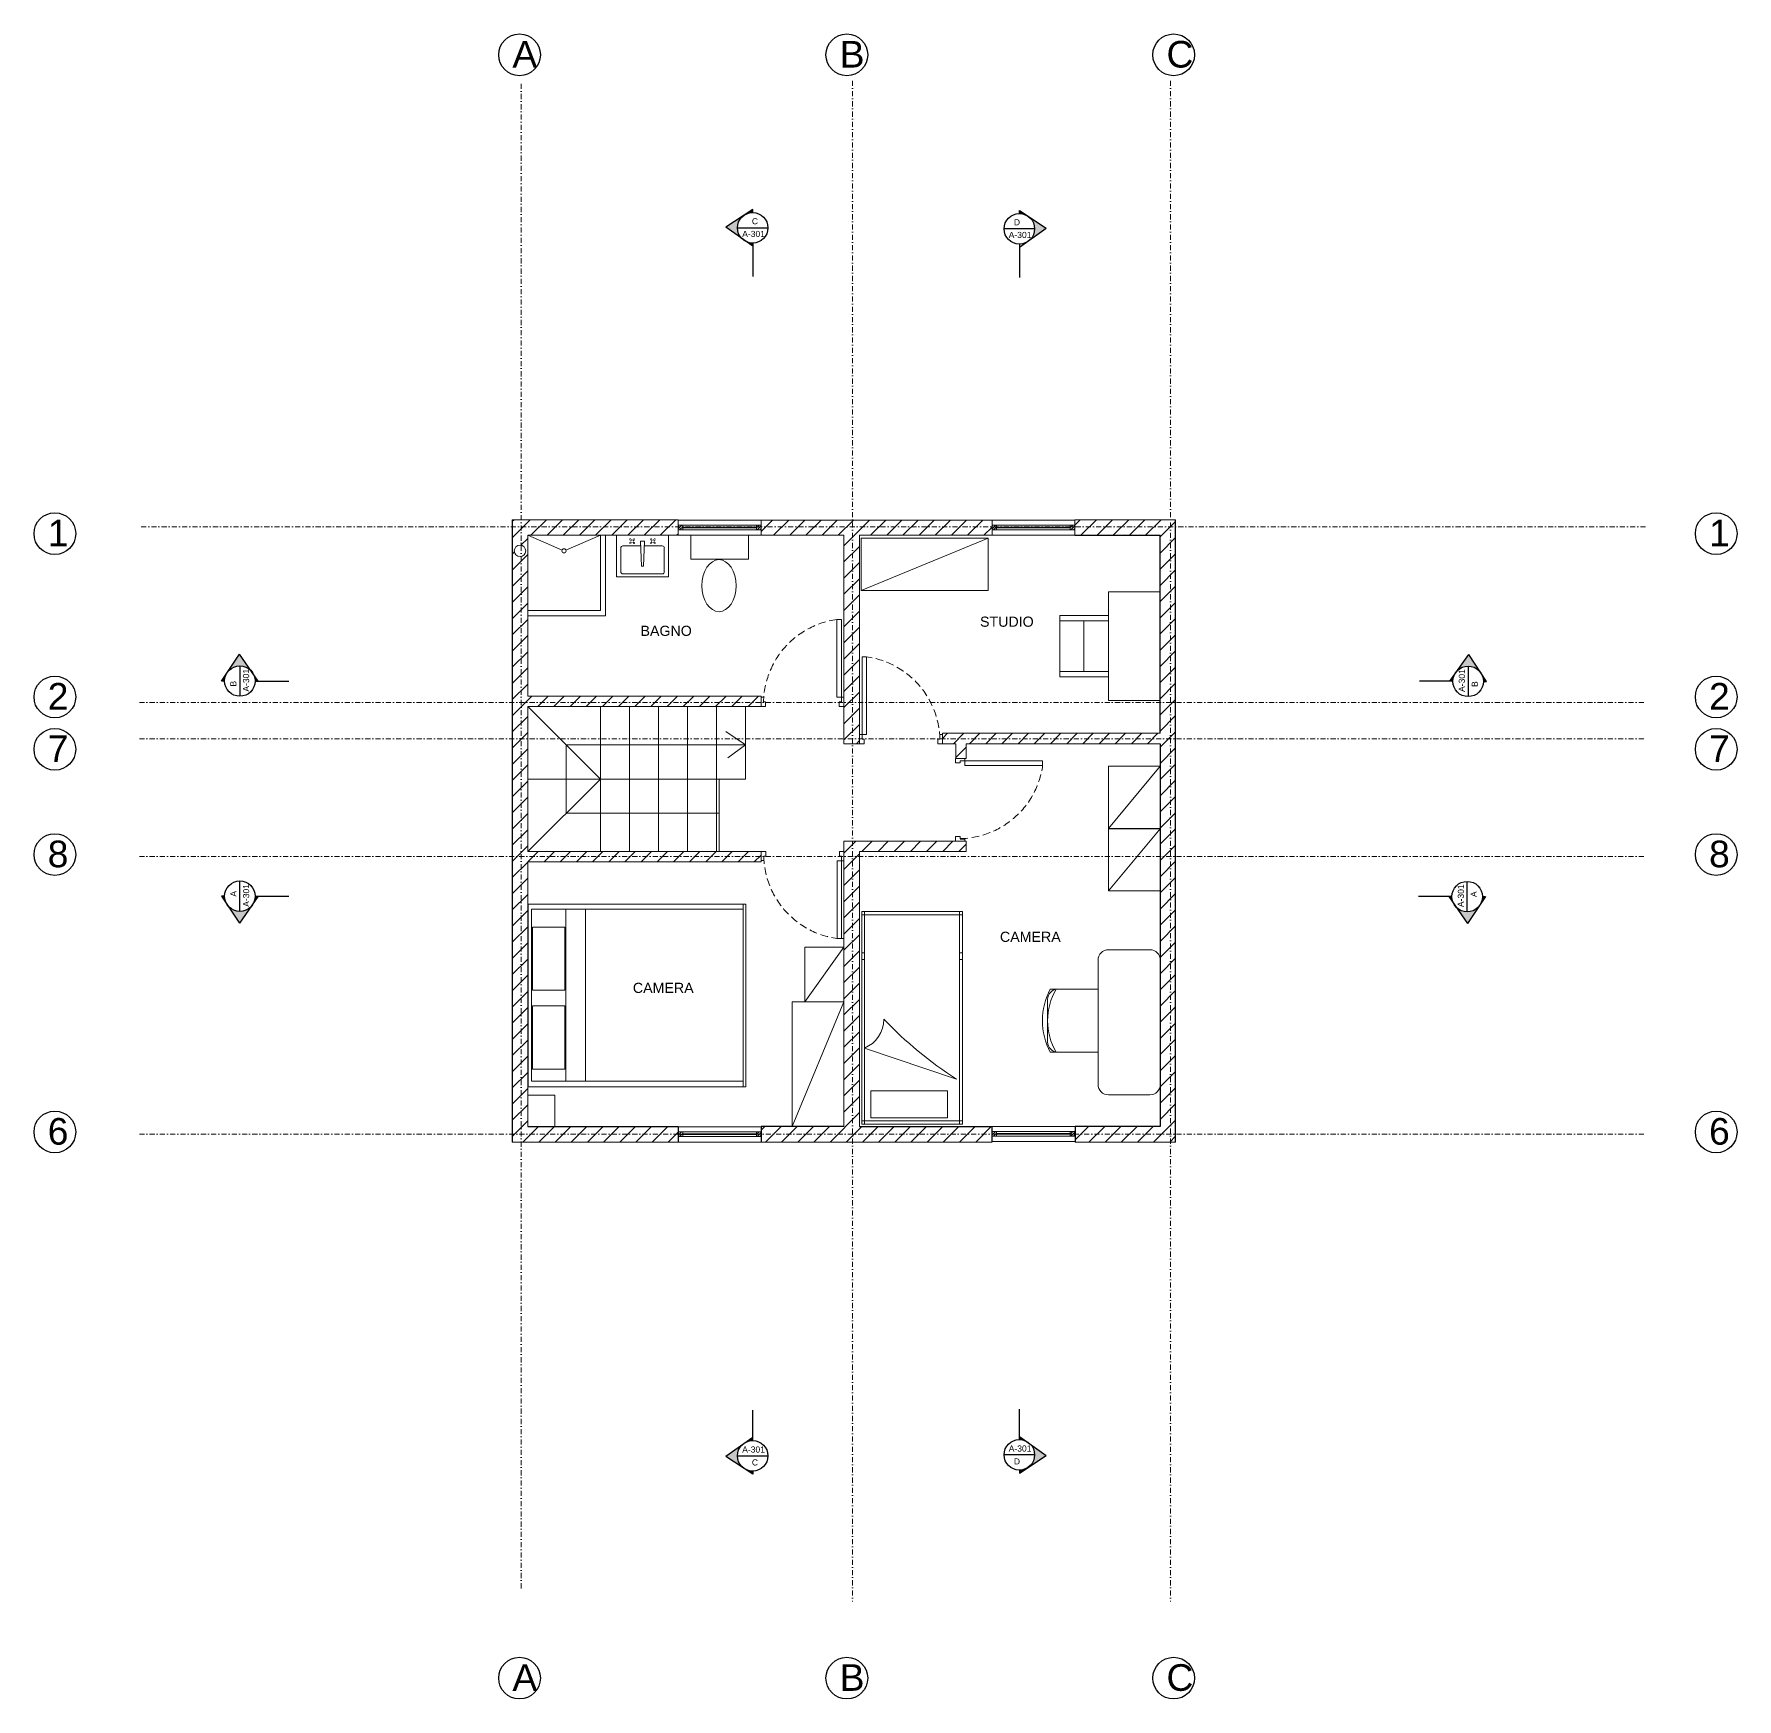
# Model space of a CAD drawing. Header units: centimetres. Extents: x -3748 to 36104, y 2014 to 15840.
# Drawn here: x 714 to 2389, y 2190 to 3827 of the extents above; entities that cross this region are included whole.
import ezdxf

# ---------------------------------------------------------------- set-up
doc = ezdxf.new("R2010")
doc.units = ezdxf.units.CM
doc.header["$MEASUREMENT"] = 0
doc.linetypes.add('DASHDOT', pattern=[1, 0.5, -0.25, 0, -0.25])
doc.linetypes.add('HIDDEN', pattern=[0.375, 0.25, -0.125])
doc.layers.get('0').update_dxf_attribs({"lineweight": 18})
for name, color, linetype, lineweight in [('Arredi', 3, 'Continuous', 15), ('Dettagli', 3, 'Continuous', 18), ('finestre', 4, 'Continuous', 15), ('linee', 252, 'DASHDOT', 13), ('Muri esterni', 1, 'Continuous', 30), ('Muri interni', 1, 'Continuous', 25), ('Quote', 5, 'Continuous', 18), ('Scale', 3, 'Continuous', 18), ('Scritte', 6, 'Continuous', 18)]:
    doc.layers.add(name, color=color, linetype=linetype, lineweight=lineweight)
doc.layers.add('Porte', color=2, linetype='Continuous')
doc.layers.add('SECT-SYMB', color=2, linetype='Continuous')
doc.styles.get("Standard").update_dxf_attribs({"font": 'Arial.ttf'})

msp = doc.modelspace()

# ---------------------------------------------------------------- texts
at = {"layer": 'Scritte', "char_height": 10, "attachment_point": 1}
for s, insert in [('STUDIO', (1644.2, 3254.5)), ('BAGNO', (1310.3, 3245.5)), ('CAMERA', (1663.8, 2944.6)), ('CAMERA', (1302.8, 2894.4))]:
    msp.add_mtext_dynamic_manual_height_columns(s, width=2.198, gutter_width=1, heights=[0], dxfattribs=dict(at, insert=insert))
at = {"layer": 'SECT-SYMB'}
for s, p in [('C', (1419.8, 3640.3)), ('D', (1677.5, 3639.3)), ('A-301', (1410.3, 3627.8)), ('A-301', (1672.4, 3626.8)), ('A-301', (1410.3, 2432.4)), ('A-301', (1672.4, 2433.4)), ('C', (1419.8, 2419.7)), ('D', (1677.5, 2420.7))]:
    msp.add_text(s, height=6, dxfattribs=at).set_placement(p)
for s, rotation, p in [('A-301', 90, (925.4, 3180.7)), ('A-301', 89.7316, (2121, 3180.4)), ('B', 90, (912.8, 3185.7)), ('B', 89.7316, (2133.7, 3185.3)), ('A', 90, (912.8, 2979.1)), ('A-301', 90, (925.4, 2969.1)), ('A-301', 89.7316, (2120, 2968.8)), ('A', 89.7316, (2132.7, 2978.7))]:
    msp.add_text(s, height=6, rotation=rotation, dxfattribs=at).set_placement(p)
at = {"layer": 'SECT-SYMB', "char_height": 26.2, "attachment_point": 1}
for s, insert in [('A', (1184.3, 3820.6)), ('B', (1506.2, 3820.6)), ('C', (1827.6, 3820.6)), ('1', (727.3, 3349.8)), ('1', (2361.2, 3349.8)), ('2', (727.3, 3189.2)), ('2', (2361.2, 3189.2)), ('7', (727.3, 3137.7)), ('7', (2361.2, 3137.7)), ('8', (727.3, 3034.2)), ('8', (2361.2, 3034.2)), ('6', (727.3, 2761.4)), ('6', (2361.2, 2761.4)), ('A', (1184.3, 2224.3)), ('B', (1506.2, 2224.3)), ('C', (1827.6, 2224.3))]:
    msp.add_mtext_dynamic_manual_height_columns(s, width=58.855, gutter_width=1, heights=[0], dxfattribs=dict(at, insert=insert))

# ---------------------------------------------------------------- hatches: boundary and pattern name
at = {"layer": 'Arredi'}
h = msp.add_hatch(dxfattribs=at)
h.set_pattern_fill('ANSI31', color=256, scale=90)
h.paths.add_polyline_path([(1199.4, 3334.4), (1347.3, 3334.4), (1347.3, 3349.7), (1184.1, 3349.7), (1184.1, 2737.7), (1347.3, 2737.7), (1347.3, 2753.1), (1199.4, 2753.1), (1199.4, 3013.2), (1428.9, 3013.2), (1428.9, 3023.4), (1199.4, 3023.4)])
h.paths.add_polyline_path([(1186.2, 3319.1, -1), (1197.4, 3319.1, -1)], flags=16)
h = msp.add_hatch(dxfattribs=at)
h.set_pattern_fill('ANSI31', color=256, scale=90)
h.paths.add_polyline_path([(1525.7, 3334.4), (1656, 3334.4), (1656, 3349.3), (1428.9, 3349.3), (1428.9, 3334.4), (1510.4, 3334.4), (1510.4, 3129.5), (1525.7, 3129.5)])
at = {"layer": 'Dettagli'}
h = msp.add_hatch(dxfattribs=at)
h.set_pattern_fill('ANSI31', color=256, scale=90)
h.paths.add_polyline_path([(1836.6, 3349.7), (1737.6, 3349.7), (1737.6, 3334.4), (1821.4, 3334.4), (1821.4, 3139.7), (1607.2, 3139.7), (1607.3, 3129.5), (1620.3, 3129.5), (1620.3, 3115.1), (1630.5, 3115.1), (1630.5, 3129.5), (1821.4, 3129.5), (1821.4, 2753.2), (1737.7, 2753.2), (1737.7, 2737.7), (1836.6, 2737.7)])
h = msp.add_hatch(dxfattribs=at)
h.set_pattern_fill('ANSI31', color=256, scale=15)
h.set_pattern_definition([(45, (3010.0258, 21.1883), (-1.3258252, 1.3258252), [])])
h.paths.add_polyline_path([(1351.8, 3339.7), (1351.8, 3344.4), (1347.3, 3344.4), (1347.3, 3339.7)])
h = msp.add_hatch(dxfattribs=at)
h.set_pattern_fill('ANSI31', color=256, scale=15)
h.set_pattern_definition([(45, (3011.9051, 21.1883), (-1.3258252, 1.3258252), [])])
h.paths.add_polyline_path([(1424.3, 3344.4), (1424.3, 3339.7), (1428.9, 3339.7), (1428.9, 3344.4)])
h = msp.add_hatch(dxfattribs=at)
h.set_pattern_fill('ANSI31', color=256, scale=15)
h.set_pattern_definition([(45, (3318.7286, 21.1883), (-1.3258252, 1.3258252), [])])
h.paths.add_polyline_path([(1660.5, 3339.7), (1660.5, 3344.4), (1656, 3344.4), (1656, 3339.7)])
h = msp.add_hatch(dxfattribs=at)
h.set_pattern_fill('ANSI31', color=256, scale=15)
h.set_pattern_definition([(45, (3320.608, 21.1883), (-1.3258252, 1.3258252), [])])
h.paths.add_polyline_path([(1733, 3344.4), (1733, 3339.7), (1737.6, 3339.7), (1737.6, 3344.4)])
h = msp.add_hatch(dxfattribs=at)
h.set_pattern_fill('ANSI31', color=256, scale=90)
h.paths.add_polyline_path([(1428.9, 3175.2), (1428.9, 3176.3), (1199.4, 3176.3), (1199.4, 3166.1), (1428.9, 3166.1)])
h = msp.add_hatch(dxfattribs=at)
h.set_pattern_fill('ANSI31', color=256, scale=90)
h.paths.add_polyline_path([(1630.5, 3033.6), (1510.4, 3033.6), (1510.4, 2753.1), (1428.8, 2753.1), (1428.8, 2737.7), (1655.9, 2737.7), (1655.9, 2753.1), (1525.7, 2753.1), (1525.7, 3013.2), (1525.7, 3023.5), (1630.5, 3023.5)])
h = msp.add_hatch(dxfattribs=at)
h.set_pattern_fill('ANSI31', color=256, scale=15)
h.set_pattern_definition([(45, (3010.0309, -575.3555), (-1.3258252, 1.3258252), [])])
h.paths.add_polyline_path([(1351.8, 2743.2), (1351.8, 2747.8), (1347.3, 2747.8), (1347.3, 2743.2)])
h = msp.add_hatch(dxfattribs=at)
h.set_pattern_fill('ANSI31', color=256, scale=15)
h.set_pattern_definition([(45, (3011.9102, -575.3555), (-1.3258252, 1.3258252), [])])
h.paths.add_polyline_path([(1424.3, 2747.8), (1424.3, 2743.2), (1428.9, 2743.2), (1428.9, 2747.8)])
h = msp.add_hatch(dxfattribs=at)
h.set_pattern_fill('ANSI31', color=256, scale=15)
h.set_pattern_definition([(45, (3318.6986, -575.0033), (-1.3258252, 1.3258252), [])])
h.paths.add_polyline_path([(1660.5, 2743.5), (1660.5, 2748.2), (1655.9, 2748.2), (1655.9, 2743.5)])
h = msp.add_hatch(dxfattribs=at)
h.set_pattern_fill('ANSI31', color=256, scale=15)
h.set_pattern_definition([(45, (3320.578, -575.0033), (-1.3258252, 1.3258252), [])])
h.paths.add_polyline_path([(1733, 2748.2), (1733, 2743.5), (1737.5, 2743.5), (1737.5, 2748.2)])
at = {"layer": 'Quote'}
h = msp.add_hatch(color=256, dxfattribs=at)
h.dxf.hatch_style = 1
h.set_gradient(color1=(51, 51, 51), color2=(51, 51, 51), tint=1)
h.paths.add_polyline_path([(1420.6, 3654.8), (1412.3, 3649.4, -0.147001), (1420.6, 3651.8)])
h = msp.add_hatch(color=256, dxfattribs=at)
h.dxf.hatch_style = 1
h.set_gradient(color1=(51, 51, 51), color2=(51, 51, 51), tint=1)
h.paths.add_polyline_path([(1682.9, 3653.8), (1682.9, 3650.8, -0.147001), (1691.2, 3648.4)])
h = msp.add_hatch(color=256, dxfattribs=at)
h.dxf.hatch_style = 1
h.set_gradient(color1=(51, 51, 51), color2=(51, 51, 51), tint=1)
h.paths.add_polyline_path([(1394.2, 3637.4), (1409.8, 3626.4, -0.19408), (1405.6, 3636.8, -0.251876), (1412.3, 3649.4)])
h = msp.add_hatch(color=256, dxfattribs=at)
h.dxf.hatch_style = 1
h.set_gradient(color1=(51, 51, 51), color2=(51, 51, 51), tint=1)
h.paths.add_polyline_path([(1693.7, 3625.4), (1709.3, 3636.4), (1691.2, 3648.4, -0.251876), (1697.9, 3635.8, -0.19408)])
h = msp.add_hatch(color=256, dxfattribs=at)
h.dxf.hatch_style = 1
h.set_gradient(color1=(51, 51, 51), color2=(51, 51, 51), tint=1)
h.paths.add_polyline_path([(1420.6, 3621.8, -0.105717), (1414.5, 3623.2), (1420.6, 3618.8)])
h = msp.add_hatch(color=256, dxfattribs=at)
h.dxf.hatch_style = 1
h.set_gradient(color1=(51, 51, 51), color2=(51, 51, 51), tint=1)
h.paths.add_polyline_path([(915.8, 3217.5), (903.8, 3199.4, -0.468877), (926.7, 3201.9)])
h = msp.add_hatch(color=256, dxfattribs=at)
h.dxf.hatch_style = 1
h.set_gradient(color1=(51, 51, 51), color2=(51, 51, 51), tint=1)
h.paths.add_polyline_path([(2124.9, 3217.2), (2113.9, 3201.7, -0.468877), (2136.8, 3199)])
h = msp.add_hatch(color=256, dxfattribs=at)
h.dxf.hatch_style = 1
h.set_gradient(color1=(51, 51, 51), color2=(51, 51, 51), tint=1)
h.paths.add_polyline_path([(903.8, 3199.4), (898.3, 3191.1), (901.3, 3191.1, -0.147001)])
h = msp.add_hatch(color=256, dxfattribs=at)
h.dxf.hatch_style = 1
h.set_gradient(color1=(51, 51, 51), color2=(51, 51, 51), tint=1)
h.paths.add_polyline_path([(2136.8, 3199, -0.147001), (2139.3, 3190.7), (2142.3, 3190.7)])
h = msp.add_hatch(color=256, dxfattribs=at)
h.dxf.hatch_style = 1
h.set_gradient(color1=(51, 51, 51), color2=(51, 51, 51), tint=1)
h.paths.add_polyline_path([(930, 3197.2, -0.105717), (931.3, 3191.1), (934.3, 3191.1)])
h = msp.add_hatch(color=256, dxfattribs=at)
h.dxf.hatch_style = 1
h.set_gradient(color1=(51, 51, 51), color2=(51, 51, 51), tint=1)
h.paths.add_polyline_path([(2110.6, 3197), (2106.3, 3190.9), (2109.3, 3190.9, -0.105717)])
h = msp.add_hatch(color=256, dxfattribs=at)
h.dxf.hatch_style = 1
h.set_gradient(color1=(51, 51, 51), color2=(51, 51, 51), tint=1)
h.paths.add_polyline_path([(901.3, 2979.5), (898.3, 2979.5), (903.8, 2971.2, -0.147001)])
h = msp.add_hatch(color=256, dxfattribs=at)
h.dxf.hatch_style = 1
h.set_gradient(color1=(51, 51, 51), color2=(51, 51, 51), tint=1)
h.paths.add_polyline_path([(926.7, 2968.7, -0.468877), (903.8, 2971.2), (915.8, 2953.1)])
h = msp.add_hatch(color=256, dxfattribs=at)
h.dxf.hatch_style = 1
h.set_gradient(color1=(51, 51, 51), color2=(51, 51, 51), tint=1)
h.paths.add_polyline_path([(934.3, 2979.5), (931.3, 2979.5, -0.105717), (930, 2973.3)])
h = msp.add_hatch(color=256, dxfattribs=at)
h.dxf.hatch_style = 1
h.set_gradient(color1=(51, 51, 51), color2=(51, 51, 51), tint=1)
h.paths.add_polyline_path([(2108.3, 2979.2), (2105.3, 2979.2), (2109.5, 2973.1, -0.105717)])
h = msp.add_hatch(color=256, dxfattribs=at)
h.dxf.hatch_style = 1
h.set_gradient(color1=(51, 51, 51), color2=(51, 51, 51), tint=1)
h.paths.add_polyline_path([(2135.7, 2970.8, -0.468877), (2112.8, 2968.4), (2123.7, 2952.7)])
h = msp.add_hatch(color=256, dxfattribs=at)
h.dxf.hatch_style = 1
h.set_gradient(color1=(51, 51, 51), color2=(51, 51, 51), tint=1)
h.paths.add_polyline_path([(2141.3, 2979.1), (2138.3, 2979.1, -0.147001), (2135.7, 2970.8)])
h = msp.add_hatch(color=256, dxfattribs=at)
h.dxf.hatch_style = 1
h.set_gradient(color1=(51, 51, 51), color2=(51, 51, 51), tint=1)
h.paths.add_polyline_path([(1420.6, 2447.2), (1414.5, 2442.9, -0.105717), (1420.6, 2444.2)])
h = msp.add_hatch(color=256, dxfattribs=at)
h.dxf.hatch_style = 1
h.set_gradient(color1=(51, 51, 51), color2=(51, 51, 51), tint=1)
h.paths.add_polyline_path([(1682.9, 2448.2), (1682.9, 2445.2, -0.105717), (1689, 2443.9)])
h = msp.add_hatch(color=256, dxfattribs=at)
h.dxf.hatch_style = 1
h.set_gradient(color1=(51, 51, 51), color2=(51, 51, 51), tint=1)
h.paths.add_polyline_path([(1409.8, 2439.6), (1394.2, 2428.6), (1412.3, 2416.7, -0.251876), (1405.6, 2429.2, -0.19408)])
h = msp.add_hatch(color=256, dxfattribs=at)
h.dxf.hatch_style = 1
h.set_gradient(color1=(51, 51, 51), color2=(51, 51, 51), tint=1)
h.paths.add_polyline_path([(1693.7, 2440.6, -0.19408), (1697.9, 2430.2, -0.251876), (1691.2, 2417.7), (1709.3, 2429.6)])
h = msp.add_hatch(color=256, dxfattribs=at)
h.dxf.hatch_style = 1
h.set_gradient(color1=(51, 51, 51), color2=(51, 51, 51), tint=1)
h.paths.add_polyline_path([(1420.6, 2414.2, -0.147001), (1412.3, 2416.7), (1420.6, 2411.2)])
h = msp.add_hatch(color=256, dxfattribs=at)
h.dxf.hatch_style = 1
h.set_gradient(color1=(51, 51, 51), color2=(51, 51, 51), tint=1)
h.paths.add_polyline_path([(1691.2, 2417.7, -0.147001), (1682.9, 2415.2), (1682.9, 2412.2)])

# ---------------------------------------------------------------- linework, layer by layer
at = {"lineweight": 5}
for p, q in [((1821.4, 3279), (1821.4, 3171.9)), ((1821.4, 2794.4), (1821.4, 2916.7)), ((1619.7, 2753.2), (1619.7, 2753.2))]:
    msp.add_line(p, q, dxfattribs=at)
at = {"layer": 'Arredi', "lineweight": 5}
for p, q in [((1233.2, 3319.9), (1199.4, 3334.4)), ((1237, 3319.9), (1270.8, 3334.4)), ((1270.8, 3334.4), (1270.8, 3260.4)), ((1275.9, 3334.4), (1275.9, 3255.4)), ((1286.7, 3334.4), (1286.7, 3293.6)), ((1337.7, 3293.6), (1337.7, 3334.4)), ((1290.9, 3322), (1290.9, 3298.5)), ((1310.4, 3324), (1292.9, 3324)), ((1331.7, 3324), (1314.1, 3324)), ((1333.7, 3298.5), (1333.7, 3322)), ((1527.3, 3280.3), (1652.1, 3331.6)), ((1286.7, 3293.6), (1337.7, 3293.6)), ((1292.9, 3296.5), (1331.7, 3296.5)), ((1770.5, 3279), (1770.5, 3171.9)), ((1821.4, 3279), (1770.5, 3279)), ((1199.4, 3260.4), (1270.8, 3260.4)), ((1275.9, 3255.4), (1199.4, 3255.4)), ((1770.5, 3255.5), (1722.8, 3255.5)), ((1722.8, 3255.5), (1722.8, 3195.4)), ((1770.5, 3250.4), (1722.8, 3250.4)), ((1770.5, 3250.4), (1746.2, 3250.4)), ((1746.2, 3250.4), (1746.2, 3200.5)), ((1770.5, 3200.5), (1722.8, 3200.5)), ((1722.8, 3195.4), (1770.5, 3195.4)), ((1770.5, 3171.9), (1821.4, 3171.9)), ((1821.4, 3107.4), (1770.5, 3107.4)), ((1770.5, 3107.4), (1770.5, 3046.2)), ((1821.4, 3107.4), (1770.5, 3046.2)), ((1770.5, 3046.2), (1821.4, 3046.2)), ((1821.4, 3045.9), (1770.5, 3045.9)), ((1770.5, 3045.9), (1770.5, 2984.7)), ((1821.4, 3045.9), (1770.5, 2984.7)), ((1770.5, 2984.7), (1821.4, 2984.7)), ((1199.8, 2971.8), (1413.8, 2971.8)), ((1411.2, 2792.2), (1411.2, 2971.8)), ((1413.8, 2971.8), (1413.8, 2792.2)), ((1760.3, 2916.7), (1760.3, 2794.4)), ((1770.5, 2926.9), (1811.3, 2926.9)), ((1720.9, 2888.2), (1713.2, 2888.2)), ((1760.3, 2888.2), (1720.9, 2888.2)), ((1459.4, 2753.1), (1510.4, 2875.5)), ((1710.7, 2878), (1710.7, 2836.2)), ((1530.5, 2830.2), (1621, 2799.6)), ((1720.9, 2826), (1713.2, 2826)), ((1720.9, 2826), (1760.3, 2826)), ((1199.5, 2783.8), (1226, 2783.8)), ((1413.8, 2792.2), (1199.8, 2792.2)), ((1225.9, 2753.2), (1225.9, 2783.8)), ((1770.5, 2784.2), (1811.3, 2784.2))]:
    msp.add_line(p, q, dxfattribs=at)
at = {"layer": 'Arredi'}
for p, q in [((1527.3, 3331.6), (1652.1, 3331.6)), ((1471.9, 2875.5), (1510.4, 2929.3))]:
    msp.add_line(p, q, dxfattribs=at)
at = {"layer": 'Arredi', "lineweight": 0}
msp.add_lwpolyline([(1359.9, 3334.4), (1416.6, 3334.4), (1416.6, 3311.1), (1359.9, 3311.1)], close=True, dxfattribs=at)
at = {"layer": 'Arredi', "lineweight": 5}
for points in [[(1311.3, 3304.1), (1313.3, 3304.1), (1314.3, 3328.6), (1310.3, 3328.6)], [(1411.2, 2797.7), (1203.2, 2797.7), (1203.2, 2966.8), (1411.2, 2966.8)], [(1256.3, 2797.7), (1236.8, 2797.7), (1236.8, 2966.8), (1256.3, 2966.8)], [(1527.8, 2755.2), (1527.8, 2964.5), (1626.8, 2964.5), (1626.8, 2755.2)], [(1527.8, 2961.1), (1527.8, 2964.5), (1530.5, 2964.5), (1530.5, 2961.1)], [(1624.1, 2961.1), (1624.1, 2964.5), (1626.8, 2964.5), (1626.8, 2961.1)], [(1235.8, 2887), (1204.2, 2887), (1204.2, 2949.2), (1235.8, 2949.2)], [(1530.5, 2758.6), (1530.5, 2961.1), (1624.1, 2961.1), (1624.1, 2758.6)], [(1527.8, 2917.3), (1527.8, 2923.8), (1530.5, 2923.8), (1530.5, 2917.3)], [(1624.1, 2917.3), (1624.1, 2923.8), (1626.8, 2923.8), (1626.8, 2917.3)], [(1235.8, 2809.4), (1204.2, 2809.4), (1204.2, 2871.6), (1235.8, 2871.6)], [(1536.8, 2761.6), (1536.8, 2788.1), (1612.2, 2788.1), (1612.2, 2761.6)], [(1527.8, 2755.2), (1527.8, 2758.6), (1530.5, 2758.6), (1530.5, 2755.2)], [(1624.1, 2755.2), (1624.1, 2758.7), (1626.8, 2758.7), (1626.8, 2755.2)]]:
    msp.add_lwpolyline(points, close=True, dxfattribs=at)
for points in [[(1527.3, 3331.6), (1527.3, 3280.3), (1652.1, 3280.3), (1652.1, 3331.6)], [(1510.4, 2753.1), (1459.4, 2753.1), (1459.4, 2875.5), (1510.4, 2875.5)]]:
    msp.add_lwpolyline(points, dxfattribs=at)
at = {"layer": 'Arredi'}
msp.add_lwpolyline([(1510.4, 2875.5), (1471.9, 2875.5), (1471.9, 2929.3), (1510.4, 2929.3)], close=True, dxfattribs=at)
at = {"layer": 'Arredi', "lineweight": 5}
msp.add_circle((1235.1, 3319.1), 2.04, dxfattribs=at)
for centre, radius, start, end in [((1292.9, 3322), 2.04, 90, 180), ((1331.7, 3322), 2.04, 0, 90), ((1292.9, 3298.5), 2.04, 180, 270), ((1331.7, 3298.5), 2.04, 270, 0), ((1770.5, 2916.7), 10.2, 90, 180), ((1811.3, 2916.7), 10.2, 0, 90), ((1772.9, 2857.1), 67.3, 152.4759, 207.5241), ((1720.9, 2878), 10.2, 90, 180), ((1772.9, 2857.1), 62.2, 150, 210), ((1519.6, 2858.1), 29.9, 291.2489, 1.147), ((1835.6, 3131.8), 395.5, 223.672, 237.134), ((1720.9, 2836.2), 10.2, 180, 270), ((1770.5, 2794.4), 10.2, 180, 270), ((1811.3, 2794.4), 10.2, 270, 0)]:
    msp.add_arc(centre, radius, start, end, dxfattribs=at)
at = {"layer": 'Arredi', "lineweight": 0}
msp.add_ellipse((1387.5, 3284.9), major_axis=(0, -25.6), ratio=0.656103, dxfattribs=at)
at = {"layer": 'Dettagli', "lineweight": 5}
msp.add_line((1199.8, 2792.2), (1199.8, 2971.8), dxfattribs=at)
at = {"layer": 'finestre', "lineweight": 0}
for p, q in [((1428.9, 3349.3), (1347.3, 3349.3)), ((1428.9, 3334.4), (1347.3, 3334.4)), ((1737.6, 3349.3), (1656, 3349.3)), ((1737.6, 3334.4), (1656, 3334.4)), ((1428.9, 2752.8), (1347.3, 2752.8)), ((1737.5, 2753.1), (1655.9, 2753.1)), ((1428.9, 2737.8), (1347.3, 2737.8)), ((1737.5, 2738.2), (1655.9, 2738.2))]:
    msp.add_line(p, q, dxfattribs=at)
at = {"layer": 'finestre'}
for p, q in [((1351.8, 3344.4), (1424.3, 3344.4)), ((1351.8, 3342.4), (1424.3, 3342.4)), ((1351.8, 3341.7), (1424.3, 3341.7)), ((1351.8, 3339.7), (1424.3, 3339.7)), ((1660.5, 3344.4), (1733, 3344.4)), ((1660.5, 3342.4), (1733, 3342.4)), ((1660.5, 3341.7), (1733, 3341.7)), ((1660.5, 3339.7), (1733, 3339.7)), ((1351.8, 2747.8), (1424.3, 2747.8)), ((1660.5, 2748.2), (1733, 2748.2)), ((1351.8, 2745.8), (1424.3, 2745.8)), ((1351.8, 2745.2), (1424.3, 2745.2)), ((1351.8, 2743.2), (1424.3, 2743.2)), ((1660.5, 2746.2), (1733, 2746.2)), ((1660.5, 2745.5), (1733, 2745.5)), ((1660.5, 2743.5), (1733, 2743.5))]:
    msp.add_line(p, q, dxfattribs=at)
at = {"layer": 'finestre', "lineweight": 5, "const_width": 0.51}
for points in [[(1301, 3330.4, 1), (1299.5, 3330.4, 1)], [(1301, 3326.8, -1), (1299.5, 3326.8, -1)], [(1300.8, 3328.6, 1), (1303.4, 3328.6, 1)], [(1303.9, 3331.1, 1), (1303.9, 3329.5, 1)], [(1303.9, 3326.1, -1), (1303.9, 3327.6, -1)], [(1321.4, 3330.4, 1), (1319.9, 3330.4, 1)], [(1321.4, 3326.8, -1), (1319.9, 3326.8, -1)], [(1321.2, 3328.6, 1), (1323.8, 3328.6, 1)], [(1324.3, 3331.1, 1), (1324.3, 3329.5, 1)], [(1324.3, 3326.1, -1), (1324.3, 3327.6, -1)]]:
    msp.add_lwpolyline(points, format="xyb", close=True, dxfattribs=at)
at = {"layer": 'finestre', "lineweight": 5}
msp.add_circle((1191.8, 3319.1), 5.61, dxfattribs=at)
at = {"layer": 'linee', "ltscale": 10}
for p, q in [((1193, 3778.5), (1193, 2296.6)), ((1518.7, 3781.4), (1518.7, 2285.9)), ((819.1, 3342.7), (2301.1, 3342.7)), ((817.4, 3170), (2299.4, 3170)), ((817.4, 3134.3), (2299.4, 3134.3)), ((817.4, 3018.7), (2299.4, 3018.7)), ((817.4, 2745.6), (2299.4, 2745.6))]:
    msp.add_line(p, q, dxfattribs=at)
at = {"layer": 'linee', "linetype": 'DASHDOT', "ltscale": 10}
msp.add_line((1831.4, 3781.4), (1831.4, 2285.9), dxfattribs=at)
at = {"layer": 'Muri esterni', "lineweight": 5}
for p, q in [((1184.1, 3349.7), (1347.3, 3349.7)), ((1347.3, 3334.4), (1347.3, 3349.7)), ((1737.6, 3349.7), (1737.6, 3334.4)), ((1737.6, 3349.7), (1836.6, 3349.7)), ((1199.4, 3334.4), (1347.3, 3334.4)), ((1199.4, 3176.3), (1199.4, 3334.4)), ((1428.9, 3349.3), (1656, 3349.3)), ((1428.9, 3334.4), (1428.9, 3349.3)), ((1656, 3334.4), (1656, 3349.3)), ((1199.4, 3023.4), (1199.4, 3166.1)), ((1199.4, 3013.2), (1199.4, 2753.1)), ((1184.1, 2737.7), (1347.3, 2737.7)), ((1428.8, 2737.7), (1655.9, 2737.7)), ((1737.7, 2737.7), (1836.6, 2737.7))]:
    msp.add_line(p, q, dxfattribs=at)
at = {"layer": 'Muri esterni'}
for p, q in [((1184.1, 3349.7), (1184.1, 2737.8)), ((1836.6, 2737.7), (1836.6, 3349.7)), ((1737.6, 3334.4), (1821.4, 3334.4)), ((1821.4, 3139.7), (1821.4, 3334.4)), ((1821.4, 3129.5), (1821.4, 2753.2)), ((1199.4, 2753.1), (1347.3, 2753.1)), ((1347.3, 2753.1), (1347.3, 2737.7)), ((1510.4, 2753.1), (1428.8, 2753.1)), ((1428.8, 2753.1), (1428.8, 2737.7)), ((1525.7, 2753.1), (1655.9, 2753.1)), ((1655.9, 2753.1), (1655.9, 2737.7)), ((1821.4, 2753.2), (1737.7, 2753.2)), ((1737.7, 2753.2), (1737.7, 2737.7))]:
    msp.add_line(p, q, dxfattribs=at)
at = {"layer": 'Muri esterni', "lineweight": 5}
for points in [[(1428.9, 3334.4), (1510.4, 3334.4)], [(1525.7, 3334.4), (1656, 3334.4)]]:
    msp.add_lwpolyline(points, dxfattribs=at)
at = {"layer": 'Muri interni', "lineweight": 5}
for p, q in [((1510.4, 3334.4), (1510.4, 3129.5)), ((1525.7, 3129.5), (1525.7, 3334.4)), ((1428.9, 3176.3), (1199.4, 3176.3)), ((1428.9, 3166.1), (1199.4, 3166.1)), ((1428.9, 3176.3), (1428.9, 3166.1)), ((1607.2, 3139.7), (1821.4, 3139.7)), ((1607.2, 3139.7), (1607.3, 3129.5)), ((1510.4, 3129.5), (1525.7, 3129.5)), ((1620.3, 3129.5), (1607.3, 3129.5)), ((1620.3, 3115.1), (1630.5, 3115.1)), ((1630.5, 3129.5), (1821.4, 3129.5)), ((1428.9, 3023.4), (1199.4, 3023.4)), ((1525.7, 3013.2), (1525.7, 3023.5)), ((1428.9, 3013.2), (1199.4, 3013.2)), ((1525.7, 2753.1), (1525.7, 3013.2))]:
    msp.add_line(p, q, dxfattribs=at)
for points in [[(1620.3, 3115.1), (1620.3, 3129.5)], [(1630.5, 3115.1), (1630.5, 3129.5)], [(1510.4, 2753.1), (1510.4, 3033.6), (1630.5, 3033.6), (1630.5, 3033.6)], [(1525.7, 3023.5), (1630.5, 3023.5), (1630.5, 3033.6)], [(1428.9, 3023.4), (1428.9, 3013.2)]]:
    msp.add_lwpolyline(points, dxfattribs=at)
at = {"layer": 'Porte', "lineweight": 0}
for p, q in [((1503.3, 3175.2), (1503.3, 3251.7)), ((1503.3, 3251.7), (1507.8, 3251.7)), ((1507.8, 3251.7), (1507.8, 3175.2)), ((1528.2, 3138.5), (1528.2, 3215)), ((1528.2, 3215), (1532.7, 3215)), ((1532.7, 3215), (1532.7, 3138.5)), ((1431.3, 3175.2), (1428.9, 3175.2)), ((1428.9, 3175.2), (1428.9, 3166.2)), ((1428.9, 3166.2), (1433.3, 3166.2)), ((1433.3, 3170.7), (1431.3, 3170.7)), ((1433.3, 3166.2), (1433.3, 3170.7)), ((1503.3, 3175.2), (1507.8, 3175.2)), ((1510.3, 3175.2), (1505.8, 3175.2)), ((1505.8, 3166.2), (1505.8, 3170.7)), ((1505.8, 3170.7), (1507.8, 3170.7)), ((1510.3, 3166.2), (1505.8, 3166.2)), ((1507.8, 3170.7), (1507.8, 3175.2)), ((1510.3, 3175.2), (1510.3, 3166.2)), ((1528.2, 3138.5), (1525.7, 3138.5)), ((1528.2, 3134), (1528.2, 3138.5)), ((1528.2, 3138.5), (1532.7, 3138.5)), ((1530.2, 3134), (1528.2, 3134)), ((1530.2, 3129.5), (1530.2, 3134)), ((1602.7, 3129.5), (1602.7, 3134)), ((1602.7, 3134), (1604.7, 3134)), ((1604.7, 3138.5), (1607.2, 3138.5)), ((1607.2, 3138.5), (1607.3, 3129.5)), ((1525.7, 3129.5), (1530.2, 3129.5)), ((1607.3, 3129.5), (1602.7, 3129.5)), ((1620.2, 3115.1), (1620.2, 3110.6)), ((1629.2, 3115.1), (1620.3, 3115.1)), ((1629.2, 3115.1), (1629.2, 3110.6)), ((1620.2, 3110.6), (1624.7, 3110.6)), ((1624.7, 3110.6), (1624.7, 3112.6)), ((1624.7, 3112.6), (1629.2, 3112.6)), ((1705.7, 3112.6), (1629.2, 3112.6)), ((1629.2, 3108.1), (1629.2, 3112.6)), ((1629.2, 3108.1), (1705.7, 3108.1)), ((1705.7, 3108.1), (1705.7, 3112.6)), ((1620.2, 3033.6), (1620.2, 3038.1)), ((1620.2, 3038.1), (1624.7, 3038.1)), ((1629.2, 3033.6), (1620.3, 3033.6)), ((1624.7, 3038.1), (1624.7, 3036.1)), ((1629.2, 3036.1), (1629.2, 3033.6)), ((1429.1, 3014.5), (1429, 3023.4)), ((1429.1, 3023.5), (1433.6, 3023.5)), ((1433.6, 3019), (1431.6, 3019)), ((1433.6, 3023.5), (1433.6, 3019)), ((1510.6, 3023.4), (1506.1, 3023.4)), ((1506.1, 3023.4), (1506.1, 3018.9)), ((1506.1, 3018.9), (1508.1, 3018.9)), ((1508.1, 3018.9), (1508.1, 3014.4)), ((1431.6, 3014.5), (1429.1, 3014.5)), ((1503.6, 2937.9), (1503.6, 3014.4)), ((1503.6, 3014.4), (1508.1, 3014.4)), ((1508.1, 3014.4), (1510.6, 3014.4)), ((1508.1, 3014.4), (1508.1, 2937.9)), ((1503.6, 2937.9), (1508.1, 2937.9)), ((1506, 2937.9), (1510.5, 2937.9))]:
    msp.add_line(p, q, dxfattribs=at)
at = {"layer": 'Porte'}
msp.add_line((1624.7, 3036.1), (1629.2, 3036.1), dxfattribs=at)
at = {"layer": 'Porte', "linetype": 'HIDDEN', "lineweight": 0, "ltscale": 30}
for centre, start, end in [((1514.9, 3168.9), 97.9631, 178.7726), ((1521.1, 3132.2), 1.2274, 82.0369), ((1623, 3119.7), 271.2274, 352.0369), ((1515.1, 3020.7), 181.1745, 262.0399)]:
    msp.add_arc(centre, 83.6, start, end, dxfattribs=at)
at = {"layer": 'Quote'}
for points in [[(1347.3, 3344.4), (1351.8, 3344.4), (1351.8, 3339.7), (1347.3, 3339.7)], [(1424.3, 3344.4), (1428.9, 3344.4), (1428.9, 3339.7), (1424.3, 3339.7)], [(1656, 3344.4), (1660.5, 3344.4), (1660.5, 3339.7), (1656, 3339.7)], [(1733, 3344.4), (1737.6, 3344.4), (1737.6, 3339.7), (1733, 3339.7)], [(1347.3, 2747.8), (1351.8, 2747.8), (1351.8, 2743.2), (1347.3, 2743.2)], [(1424.3, 2747.8), (1428.9, 2747.8), (1428.9, 2743.2), (1424.3, 2743.2)], [(1655.9, 2748.2), (1660.5, 2748.2), (1660.5, 2743.5), (1655.9, 2743.5)], [(1733, 2748.2), (1737.5, 2748.2), (1737.5, 2743.5), (1733, 2743.5)]]:
    msp.add_lwpolyline(points, close=True, dxfattribs=at)
at = {"layer": 'Scale', "lineweight": 5}
for p, q in [((1270.8, 3094.7), (1199.4, 3166.1)), ((1270.8, 3094.7), (1270.8, 3166.1)), ((1299.3, 3094.7), (1299.3, 3166.1)), ((1327.9, 3094.7), (1327.9, 3166.1)), ((1356.4, 3094.7), (1356.4, 3166.1)), ((1385, 3094.7), (1385, 3166.1)), ((1413.6, 3094.7), (1413.6, 3166.1)), ((1270.8, 3094.7), (1199.4, 3094.7)), ((1199.4, 3094.7), (1306.3, 3094.7)), ((1270.8, 3094.7), (1199.4, 3023.4)), ((1270.8, 3094.7), (1270.8, 3023.4)), ((1270.8, 3092.2), (1270.8, 3094.7)), ((1299.3, 3094.7), (1299.3, 3023.4)), ((1327.9, 3094.7), (1327.9, 3023.4)), ((1356.4, 3094.7), (1356.4, 3023.4)), ((1385, 3094.7), (1385, 3023.4)), ((1387.6, 3094.7), (1413.6, 3094.7))]:
    msp.add_line(p, q, dxfattribs=at)
at = {"layer": 'Scale'}
for p, q in [((1413.6, 3128.3), (1394.2, 3141.5)), ((1237.2, 3061.2), (1237.2, 3128.3)), ((1237.2, 3128.3), (1413.6, 3128.3)), ((1413.6, 3128.3), (1396.1, 3115.5)), ((1387.6, 3061.2), (1237.2, 3061.2))]:
    msp.add_line(p, q, dxfattribs=at)
at = {"layer": 'Scale', "lineweight": 5}
msp.add_lwpolyline([(1387.6, 3023.4), (1387.6, 3094.7), (1270.8, 3094.7)], dxfattribs=at)
at = {"layer": 'SECT-SYMB'}
for p, q in [((1420.6, 3654.8), (1394.2, 3637.4)), ((1420.6, 3651.8), (1420.6, 3654.8)), ((1682.9, 3650.8), (1682.9, 3653.8)), ((1682.9, 3653.8), (1709.3, 3636.4)), ((1420.6, 3618.8), (1394.2, 3637.4)), ((1405.6, 3636.8), (1435.6, 3636.8)), ((1697.9, 3635.8), (1667.9, 3635.8)), ((1682.9, 3617.8), (1709.3, 3636.4)), ((1420.6, 3621.8), (1420.6, 3618.8)), ((1420.6, 3618.8), (1420.6, 3588.8)), ((1682.9, 3620.8), (1682.9, 3617.8)), ((1682.9, 3617.8), (1682.9, 3587.8)), ((898.3, 3191.1), (915.8, 3217.5)), ((934.3, 3191.1), (915.8, 3217.5)), ((2106.3, 3190.9), (2124.9, 3217.2)), ((2142.3, 3190.7), (2124.9, 3217.2)), ((916.3, 3206.1), (916.3, 3176.1)), ((2124.3, 3205.8), (2124.2, 3175.8)), ((901.3, 3191.1), (898.3, 3191.1)), ((931.3, 3191.1), (934.3, 3191.1)), ((934.3, 3191.1), (964.3, 3191.1)), ((2106.3, 3190.9), (2076.3, 3191)), ((2109.3, 3190.9), (2106.3, 3190.9)), ((2139.3, 3190.7), (2142.3, 3190.7)), ((916.3, 2964.5), (916.3, 2994.5)), ((2123.2, 2964.1), (2123.3, 2994.1)), ((901.3, 2979.5), (898.3, 2979.5)), ((898.3, 2979.5), (915.8, 2953.1)), ((934.3, 2979.5), (915.8, 2953.1)), ((931.3, 2979.5), (934.3, 2979.5)), ((934.3, 2979.5), (964.3, 2979.5)), ((2105.3, 2979.2), (2075.3, 2979.4)), ((2108.3, 2979.2), (2105.3, 2979.2)), ((2105.3, 2979.2), (2123.7, 2952.7)), ((2141.3, 2979.1), (2123.7, 2952.7)), ((2138.3, 2979.1), (2141.3, 2979.1)), ((1420.6, 2444.2), (1420.6, 2474.2)), ((1682.9, 2445.2), (1682.9, 2475.2)), ((1420.6, 2447.2), (1394.2, 2428.6)), ((1420.6, 2444.2), (1420.6, 2447.2)), ((1682.9, 2445.2), (1682.9, 2448.2)), ((1682.9, 2448.2), (1709.3, 2429.6)), ((1420.6, 2411.2), (1394.2, 2428.6)), ((1405.6, 2429.2), (1435.6, 2429.2)), ((1697.9, 2430.2), (1667.9, 2430.2)), ((1682.9, 2412.2), (1709.3, 2429.6)), ((1420.6, 2414.2), (1420.6, 2411.2)), ((1682.9, 2415.2), (1682.9, 2412.2))]:
    msp.add_line(p, q, dxfattribs=at)
for centre, radius in [((1191.3, 3806.9), 20.5), ((1513.2, 3806.9), 20.5), ((1834.6, 3806.9), 20.5), ((1420.6, 3636.8), 15), ((1682.9, 3635.8), 15), ((734.3, 3336.1), 20.5), ((2368.2, 3336.1), 20.5), ((916.3, 3191.1), 15), ((2124.3, 3190.8), 15), ((734.3, 3175.5), 20.5), ((2368.2, 3175.5), 20.5), ((734.3, 3124), 20.5), ((2368.2, 3124), 20.5), ((734.3, 3020.5), 20.5), ((2368.2, 3020.5), 20.5), ((916.3, 2979.5), 15), ((2123.3, 2979.1), 15), ((734.3, 2747.7), 20.5), ((2368.2, 2747.7), 20.5), ((1682.9, 2430.2), 15), ((1420.6, 2429.2), 15), ((1191.3, 2210.6), 20.5), ((1513.2, 2210.6), 20.5), ((1834.6, 2210.6), 20.5)]:
    msp.add_circle(centre, radius, dxfattribs=at)

msp.set_redraw_order([(e.dxf.handle, doc.entitydb.next_handle()) for e in msp.query("TEXT MTEXT ATTDEF DIMENSION ARC_DIMENSION")])  # texts and dimensions are drawn at this point

doc.saveas('drawing.dxf')
